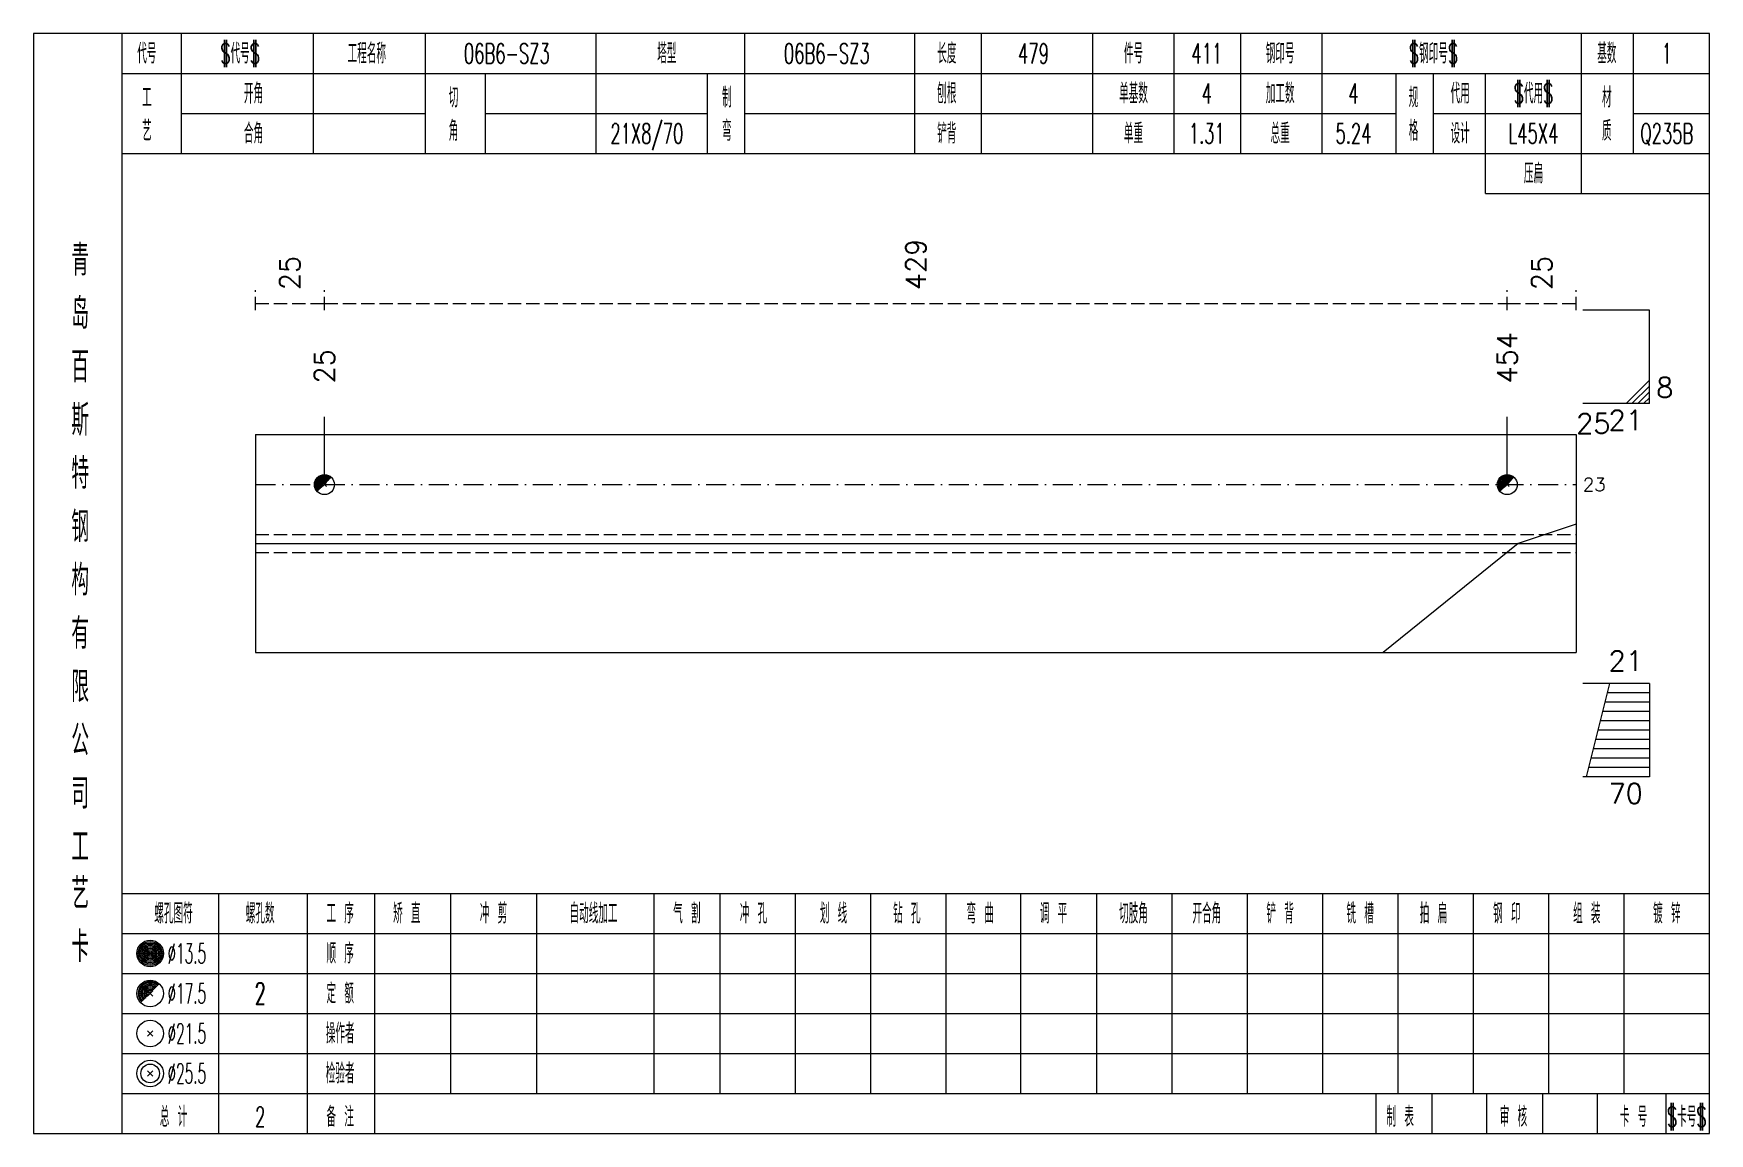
# Model space of a CAD drawing. Extents: x -533 to 8774, y 0 to 7979.
# Drawn here: x 351.4 to 602.8, y 5199 to 5364 of the extents above; entities that cross this region are included whole.
import ezdxf
from ezdxf.enums import TextEntityAlignment as Align

# ---------------------------------------------------------------- set-up
doc = ezdxf.new("R2010")
doc.units = 0
doc.header["$MEASUREMENT"] = 0
doc.linetypes.add('一点画线', pattern=[5.2, 3, -1, 0.2, -1])
doc.linetypes.add('虚线', pattern=[2.75, 2, -0.75])
doc.layers.get('0').update_dxf_attribs({"linetype": 'CONTINUOUS', "lineweight": 25})
for name, color, linetype, lineweight in [('1', 7, 'CONTINUOUS', 25), ('4', 7, 'CONTINUOUS', 25), ('5', 7, 'CONTINUOUS', 25)]:
    doc.layers.add(name, color=color, linetype=linetype, lineweight=lineweight)
doc.styles.get("Standard").update_dxf_attribs({"font": 'simplex.shx', "width": 0.7, "height": 3, "bigfont": 'gbhzfs.shx'})

msp = doc.modelspace()

# ---------------------------------------------------------------- texts
at = {"color": 8, "linetype": 'Continuous', "lineweight": 9}
for s, p in [('429', (483.75, 5325.51)), ('25', (389.87, 5325.51)), ('25', (577.63, 5325.51))]:
    msp.add_text(s, height=3, rotation=90, dxfattribs=at).set_placement(p, align=Align.MIDDLE_LEFT)
at = {"color": 7, "linetype": 'Continuous', "lineweight": 13}
for s, p in [('454', (572.46, 5311.51)), ('25', (395.04, 5311.51))]:
    msp.add_text(s, height=3, rotation=90, dxfattribs=at).set_placement(p, align=Align.MIDDLE_LEFT)
msp.add_text('8', height=3, dxfattribs=at).set_placement((594.8, 5308.51), align=Align.BOTTOM_LEFT)
for s, p in [('21', (592.8, 5307.51)), ('70', (592.8, 5251.51))]:
    msp.add_text(s, height=3, dxfattribs=at).set_placement(p, align=Align.TOP_RIGHT)
for s, height, p in [('25', 3, (582.8, 5305.51)), ('23', 2, (583.8, 5296.34))]:
    msp.add_text(s, height=height, dxfattribs=at).set_placement(p, align=Align.MIDDLE_LEFT)
msp.add_text('21', height=3, dxfattribs=at).set_placement((592.8, 5267.51), align=Align.BOTTOM_RIGHT)
at = {"layer": '4', "color": 1, "linetype": 'Continuous', "lineweight": 13}
for s, height, width, p in [('代号', 3, 0.6, (368.4, 5361.01)), ('$代号$', 3, 0.6, (382.4, 5361.01)), ('工程名称', 3, 0.6, (401.4, 5361.01)), ('06B6-SZ3', 3, 0.6, (422.4, 5361.01)), ('塔型', 3, 0.6, (446.4, 5361.01)), ('06B6-SZ3', 3, 0.6, (470.4, 5361.01)), ('长度', 3, 0.6, (488.4, 5361.01)), ('479', 3, 0.6, (501.4, 5361.01)), ('件号', 3, 0.6, (516.4, 5361.01)), ('411', 3, 0.6, (527.4, 5361.01)), ('钢印号', 3, 0.6, (538.4, 5361.01)), ('$钢印号$', 3, 0.6, (561.4, 5361.01)), ('基数', 3, 0.6, (587.4, 5361.01)), ('1', 3, 0.6, (596.4, 5361.01)), ('工', 3, 0.6, (368.4, 5354.41)), ('开角', 3, 0.6, (384.4, 5355.01)), ('切', 3, 0.6, (414.4, 5354.41)), ('制', 3, 0.6, (455.4, 5354.41)), ('刨根', 3, 0.6, (488.4, 5355.01)), ('单基数', 3, 0.6, (516.4, 5355.01)), ('4', 3, 0.6, (527.4, 5355.01)), ('加工数', 3, 0.6, (538.4, 5355.01)), ('4', 3, 0.6, (549.4, 5355.01)), ('规', 3, 0.6, (558.4, 5354.41)), ('代用', 3, 0.6, (565.4, 5355.01)), ('$代用$', 3, 0.6, (576.4, 5355.01)), ('材', 3, 0.6, (587.4, 5354.41)), ('艺', 3, 0.6, (368.4, 5349.41)), ('合角', 3, 0.6, (384.4, 5349.01)), ('角', 3, 0.6, (414.4, 5349.41)), ('21X8/70', 3, 0.6, (443.4, 5349.01)), ('弯', 3, 0.6, (455.4, 5349.41)), ('铲背', 3, 0.6, (488.4, 5349.01)), ('单重', 3, 0.6, (516.4, 5349.01)), ('1.31', 3, 0.6, (527.4, 5349.01)), ('总重', 3, 0.6, (538.4, 5349.01)), ('5.24', 3, 0.6, (549.4, 5349.01)), ('格', 3, 0.6, (558.4, 5349.41)), ('设计', 3, 0.6, (565.4, 5349.01)), ('L45X4', 3, 0.6, (576.4, 5349.01)), ('质', 3, 0.6, (587.4, 5349.41)), ('Q235B', 3, 0.6, (596.4, 5349.01)), ('压扁', 3, 0.6, (576.4, 5343.01)), ('青', 4.6, 0.8, (358.4, 5330.01)), ('岛', 4.6, 0.8, (358.4, 5322.01)), ('百', 4.6, 0.8, (358.4, 5314.01)), ('斯', 4.6, 0.8, (358.4, 5306.01)), ('特', 4.6, 0.8, (358.4, 5298.01)), ('钢', 4.6, 0.8, (358.4, 5290.01)), ('构', 4.6, 0.8, (358.4, 5282.01)), ('有', 4.6, 0.8, (358.4, 5274.01)), ('限', 4.6, 0.8, (358.4, 5266.01)), ('公', 4.6, 0.8, (358.4, 5258.01)), ('司', 4.6, 0.8, (358.4, 5250.01)), ('工', 4.6, 0.8, (358.4, 5242.01)), ('艺', 4.6, 0.8, (358.4, 5235.01)), ('螺孔图符', 3, 0.6, (372.4, 5232.01)), ('螺孔数', 3, 0.6, (385.4, 5232.01)), ('工 序', 3, 0.6, (397.4, 5232.01)), ('矫 直', 3, 0.6, (407.4, 5232.01)), ('冲 剪', 3, 0.6, (420.4, 5232.01)), ('自动线加工', 3, 0.6, (435.4, 5232.01)), ('气 割', 3, 0.6, (449.4, 5232.01)), ('冲 孔', 3, 0.6, (459.4, 5232.01)), ('划 线', 3, 0.6, (471.4, 5232.01)), ('钻 孔', 3, 0.6, (482.4, 5232.01)), ('弯 曲', 3, 0.6, (493.4, 5232.01)), ('调 平', 3, 0.6, (504.4, 5232.01)), ('切肢角', 3, 0.6, (516.4, 5232.01)), ('开合角', 3, 0.6, (527.4, 5232.01)), ('铲 背', 3, 0.6, (538.4, 5232.01)), ('铣 槽', 3, 0.6, (550.4, 5232.01)), ('拍 扁', 3, 0.6, (561.4, 5232.01)), ('钢 印', 3, 0.6, (572.4, 5232.01)), ('组 装', 3, 0.6, (584.4, 5232.01)), ('镀 锌', 3, 0.6, (596.4, 5232.01)), ('卡', 4.6, 0.8, (358.4, 5227.01)), ('%%C13.5', 3, 0.5, (374.4, 5226.01)), ('顺 序', 3, 0.6, (397.4, 5226.01)), ('2', 3.2, 0.6, (385.4, 5220.01)), ('定 额', 3, 0.6, (397.4, 5220.01)), ('%%C17.5', 3, 0.5, (374.4, 5220.01)), ('%%C21.5', 3, 0.5, (374.4, 5214.01)), ('操作者', 3, 0.6, (397.4, 5214.01)), ('%%C25.5', 3, 0.5, (374.4, 5208.01)), ('检验者', 3, 0.6, (397.4, 5208.01)), ('总 计', 3, 0.6, (372.4, 5201.51)), ('2', 3, 0.6, (385.4, 5201.51)), ('备 注', 3, 0.6, (397.4, 5201.51)), ('制 表', 3, 0.6, (556.4, 5201.51)), ('审 核', 3, 0.6, (573.4, 5201.51)), ('卡 号', 3, 0.6, (591.4, 5201.51)), ('$卡号$', 3, 0.6, (599.4, 5201.51))]:
    msp.add_text(s, height=height, dxfattribs=dict(at, width=width)).set_placement(p, align=Align.MIDDLE_CENTER)

# ---------------------------------------------------------------- blocks, each defined once
blk = doc.blocks.new('孔17.5')
at = {"layer": '5', "color": 7, "linetype": 'Continuous', "lineweight": 0}
for p, q in [((-0.2, -0.2), (0.2, 0.2)), ((-0.2, 0.2), (0.2, -0.2))]:
    blk.add_line(p, q, dxfattribs=at)
at = {"layer": '5', "color": 7, "linetype": 'Continuous', "lineweight": 13}
blk.add_circle((0, 0), 1, dxfattribs=at)
for radius in [0.9, 0.8, 0.7, 0.6, 0.5, 0.4, 0.3, 0.2, 0.1]:
    blk.add_arc((0, 0), radius, 45, 225, dxfattribs=at)

# ---------------------------------------------------------------- linework, layer by layer
at = {"color": 8, "linetype": '虚线', "lineweight": 9}
for p, q in [((384.7, 5322.51), (384.7, 5325.51)), ((395.04, 5322.51), (395.04, 5325.51)), ((395.04, 5322.51), (395.04, 5325.51)), ((572.46, 5322.51), (572.46, 5325.51)), ((572.46, 5322.51), (572.46, 5325.51)), ((582.8, 5322.51), (582.8, 5325.51)), ((384.7, 5323.51), (395.04, 5323.51)), ((395.04, 5323.51), (572.46, 5323.51)), ((572.46, 5323.51), (582.8, 5323.51))]:
    msp.add_line(p, q, dxfattribs=at)
at = {"color": 7, "linetype": 'Continuous', "lineweight": 13}
for p, q in [((593.8, 5322.51), (583.8, 5322.51)), ((593.8, 5308.51), (593.8, 5322.51)), ((590.3, 5308.51), (593.8, 5312.01)), ((591.17, 5308.51), (593.8, 5311.13)), ((592.05, 5308.51), (593.8, 5310.26)), ((593.8, 5308.51), (583.8, 5308.51)), ((592.92, 5308.51), (593.8, 5309.38)), ((395.04, 5296.34), (395.04, 5306.51)), ((572.46, 5296.34), (572.46, 5306.51)), ((582.8, 5290.41), (574.12, 5287.51)), ((574.12, 5287.51), (553.85, 5271.17)), ((593.8, 5266.51), (583.8, 5266.51)), ((587.8, 5266.51), (584.3, 5252.51)), ((593.8, 5265.11), (587.45, 5265.11)), ((593.8, 5266.51), (593.8, 5252.51)), ((593.8, 5262.31), (586.75, 5262.31)), ((593.8, 5263.71), (587.1, 5263.71)), ((593.8, 5259.51), (586.05, 5259.51)), ((593.8, 5260.91), (586.4, 5260.91)), ((593.8, 5258.11), (585.7, 5258.11)), ((593.8, 5255.31), (585, 5255.31)), ((593.8, 5256.71), (585.35, 5256.71)), ((593.8, 5252.51), (583.8, 5252.51)), ((593.8, 5253.91), (584.65, 5253.91))]:
    msp.add_line(p, q, dxfattribs=at)
at = {"color": 7, "linetype": 'Continuous', "lineweight": 18}
for p, q in [((384.7, 5303.84), (384.7, 5271.17)), ((384.7, 5303.84), (582.8, 5303.84)), ((582.8, 5303.84), (582.8, 5271.17)), ((384.7, 5287.51), (582.8, 5287.51))]:
    msp.add_line(p, q, dxfattribs=at)
at = {"color": 3, "linetype": '一点画线', "lineweight": 13}
msp.add_line((384.7, 5296.34), (582.8, 5296.34), dxfattribs=at)
at = {"color": 1, "linetype": '虚线', "lineweight": 18}
for p, q in [((384.7, 5288.84), (582.8, 5288.84)), ((384.7, 5286.17), (582.8, 5286.17))]:
    msp.add_line(p, q, dxfattribs=at)
at = {"layer": '1', "color": 7, "linetype": 'Continuous', "lineweight": 18}
msp.add_line((384.7, 5271.17), (582.8, 5271.17), dxfattribs=at)
at = {"layer": '4', "color": 1, "linetype": 'Continuous', "lineweight": 18}
for p, q in [((364.7, 5199.01), (364.7, 5364.01)), ((373.6, 5346.01), (373.6, 5364.01)), ((393.4, 5346.01), (393.4, 5364.01)), ((410.2, 5346.01), (410.2, 5364.01)), ((435.8, 5346.01), (435.8, 5364.01)), ((458.1, 5346.01), (458.1, 5364.01)), ((483.6, 5346.01), (483.6, 5364.01)), ((493.6, 5346.01), (493.6, 5364.01)), ((510.3, 5346.01), (510.3, 5364.01)), ((522.5, 5346.01), (522.5, 5364.01)), ((532.5, 5346.01), (532.5, 5364.01)), ((544.7, 5346.01), (544.7, 5364.01)), ((583.6, 5340.01), (583.6, 5364.01)), ((591.4, 5346.01), (591.4, 5364.01)), ((364.7, 5358.01), (602.8, 5358.01)), ((419.2, 5346.01), (419.2, 5358.01)), ((452.5, 5346.01), (452.5, 5358.01)), ((555.8, 5346.01), (555.8, 5358.01)), ((561.4, 5346.01), (561.4, 5358.01)), ((569.2, 5340.01), (569.2, 5358.01)), ((373.6, 5352.01), (410.2, 5352.01)), ((419.2, 5352.01), (452.5, 5352.01)), ((458.1, 5352.01), (555.8, 5352.01)), ((561.4, 5352.01), (583.6, 5352.01)), ((591.4, 5352.01), (602.8, 5352.01)), ((364.7, 5346.01), (602.8, 5346.01)), ((569.2, 5340.01), (602.8, 5340.01)), ((364.7, 5235.01), (602.8, 5235.01)), ((379.2, 5199.01), (379.2, 5235.01)), ((392.5, 5199.01), (392.5, 5235.01)), ((402.6, 5199.01), (402.6, 5235.01)), ((414, 5205.01), (414, 5235.01)), ((426.9, 5205.01), (426.9, 5235.01)), ((444.5, 5205.01), (444.5, 5235.01)), ((454.4, 5205.01), (454.4, 5235.01)), ((465.7, 5205.01), (465.7, 5235.01)), ((477, 5205.01), (477, 5235.01)), ((488.3, 5205.01), (488.3, 5235.01)), ((499.5, 5205.01), (499.5, 5235.01)), ((510.9, 5205.01), (510.9, 5235.01)), ((522.2, 5205.01), (522.2, 5235.01)), ((533.5, 5205.01), (533.5, 5235.01)), ((544.8, 5205.01), (544.8, 5235.01)), ((556.1, 5205.01), (556.1, 5235.01)), ((567.4, 5205.01), (567.4, 5235.01)), ((578.7, 5205.01), (578.7, 5235.01)), ((590, 5205.01), (590, 5235.01)), ((364.7, 5229.01), (602.8, 5229.01)), ((364.7, 5223.01), (602.8, 5223.01)), ((364.7, 5217.01), (602.8, 5217.01)), ((364.7, 5211.01), (602.8, 5211.01)), ((364.7, 5205.01), (602.8, 5205.01)), ((552.8, 5199.01), (552.8, 5205.01)), ((561.2, 5199.01), (561.2, 5205.01)), ((569.4, 5199.01), (569.4, 5205.01)), ((577.8, 5199.01), (577.8, 5205.01)), ((586, 5199.01), (586, 5205.01)), ((596.3, 5199.01), (596.3, 5205.01))]:
    msp.add_line(p, q, dxfattribs=at)
at = {"layer": '4', "color": 7, "linetype": 'Continuous', "lineweight": 13}
for p, q in [((368.7, 5225.81), (369.1, 5226.21)), ((369.1, 5225.81), (368.7, 5226.21)), ((368.5, 5213.61), (369.3, 5214.41)), ((369.3, 5213.61), (368.5, 5214.41)), ((368.5, 5207.61), (369.3, 5208.41)), ((369.3, 5207.61), (368.5, 5208.41))]:
    msp.add_line(p, q, dxfattribs=at)
at = {"layer": '4', "color": 7, "linetype": 'Continuous', "lineweight": 0}
for p, q in [((368.5, 5219.61), (369.3, 5220.41)), ((368.5, 5220.41), (369.3, 5219.61))]:
    msp.add_line(p, q, dxfattribs=at)
at = {"layer": '4', "color": 1, "linetype": 'Continuous', "lineweight": 18}
msp.add_lwpolyline([(351.4, 5364.01), (351.4, 5199.01), (602.8, 5199.01), (602.8, 5364.01)], close=True, dxfattribs=at)
at = {"layer": '4', "color": 7, "linetype": 'Continuous', "lineweight": 13}
for centre, radius in [((368.9, 5226.01), 2), ((368.9, 5226.01), 1.8), ((368.9, 5226.01), 1.6), ((368.9, 5226.01), 1.4), ((368.9, 5226.01), 1.2), ((368.9, 5226.01), 1), ((368.9, 5226.01), 0.8), ((368.9, 5226.01), 0.6), ((368.9, 5226.01), 0.4), ((368.9, 5226.01), 0.2), ((368.9, 5220.01), 2), ((368.9, 5214.01), 2), ((368.9, 5208.01), 2), ((368.9, 5208.01), 1.4)]:
    msp.add_circle(centre, radius, dxfattribs=at)
for radius in [1.8, 1.6, 1.4, 1.2, 1, 0.8, 0.6, 0.4, 0.2]:
    msp.add_arc((368.9, 5220.01), radius, 45, 225, dxfattribs=at)

# ---------------------------------------------------------------- block references
at = {"color": 7, "linetype": 'Continuous', "lineweight": 13, "xscale": 1.5, "yscale": 1.5, "zscale": 1.5}
for p in [(395.04, 5296.34), (572.46, 5296.34)]:
    msp.add_blockref('孔17.5', p, dxfattribs=at)

msp.set_redraw_order([(e.dxf.handle, doc.entitydb.next_handle()) for e in msp.query("TEXT MTEXT ATTDEF DIMENSION ARC_DIMENSION")])  # texts and dimensions are drawn at this point

doc.saveas('drawing.dxf')
